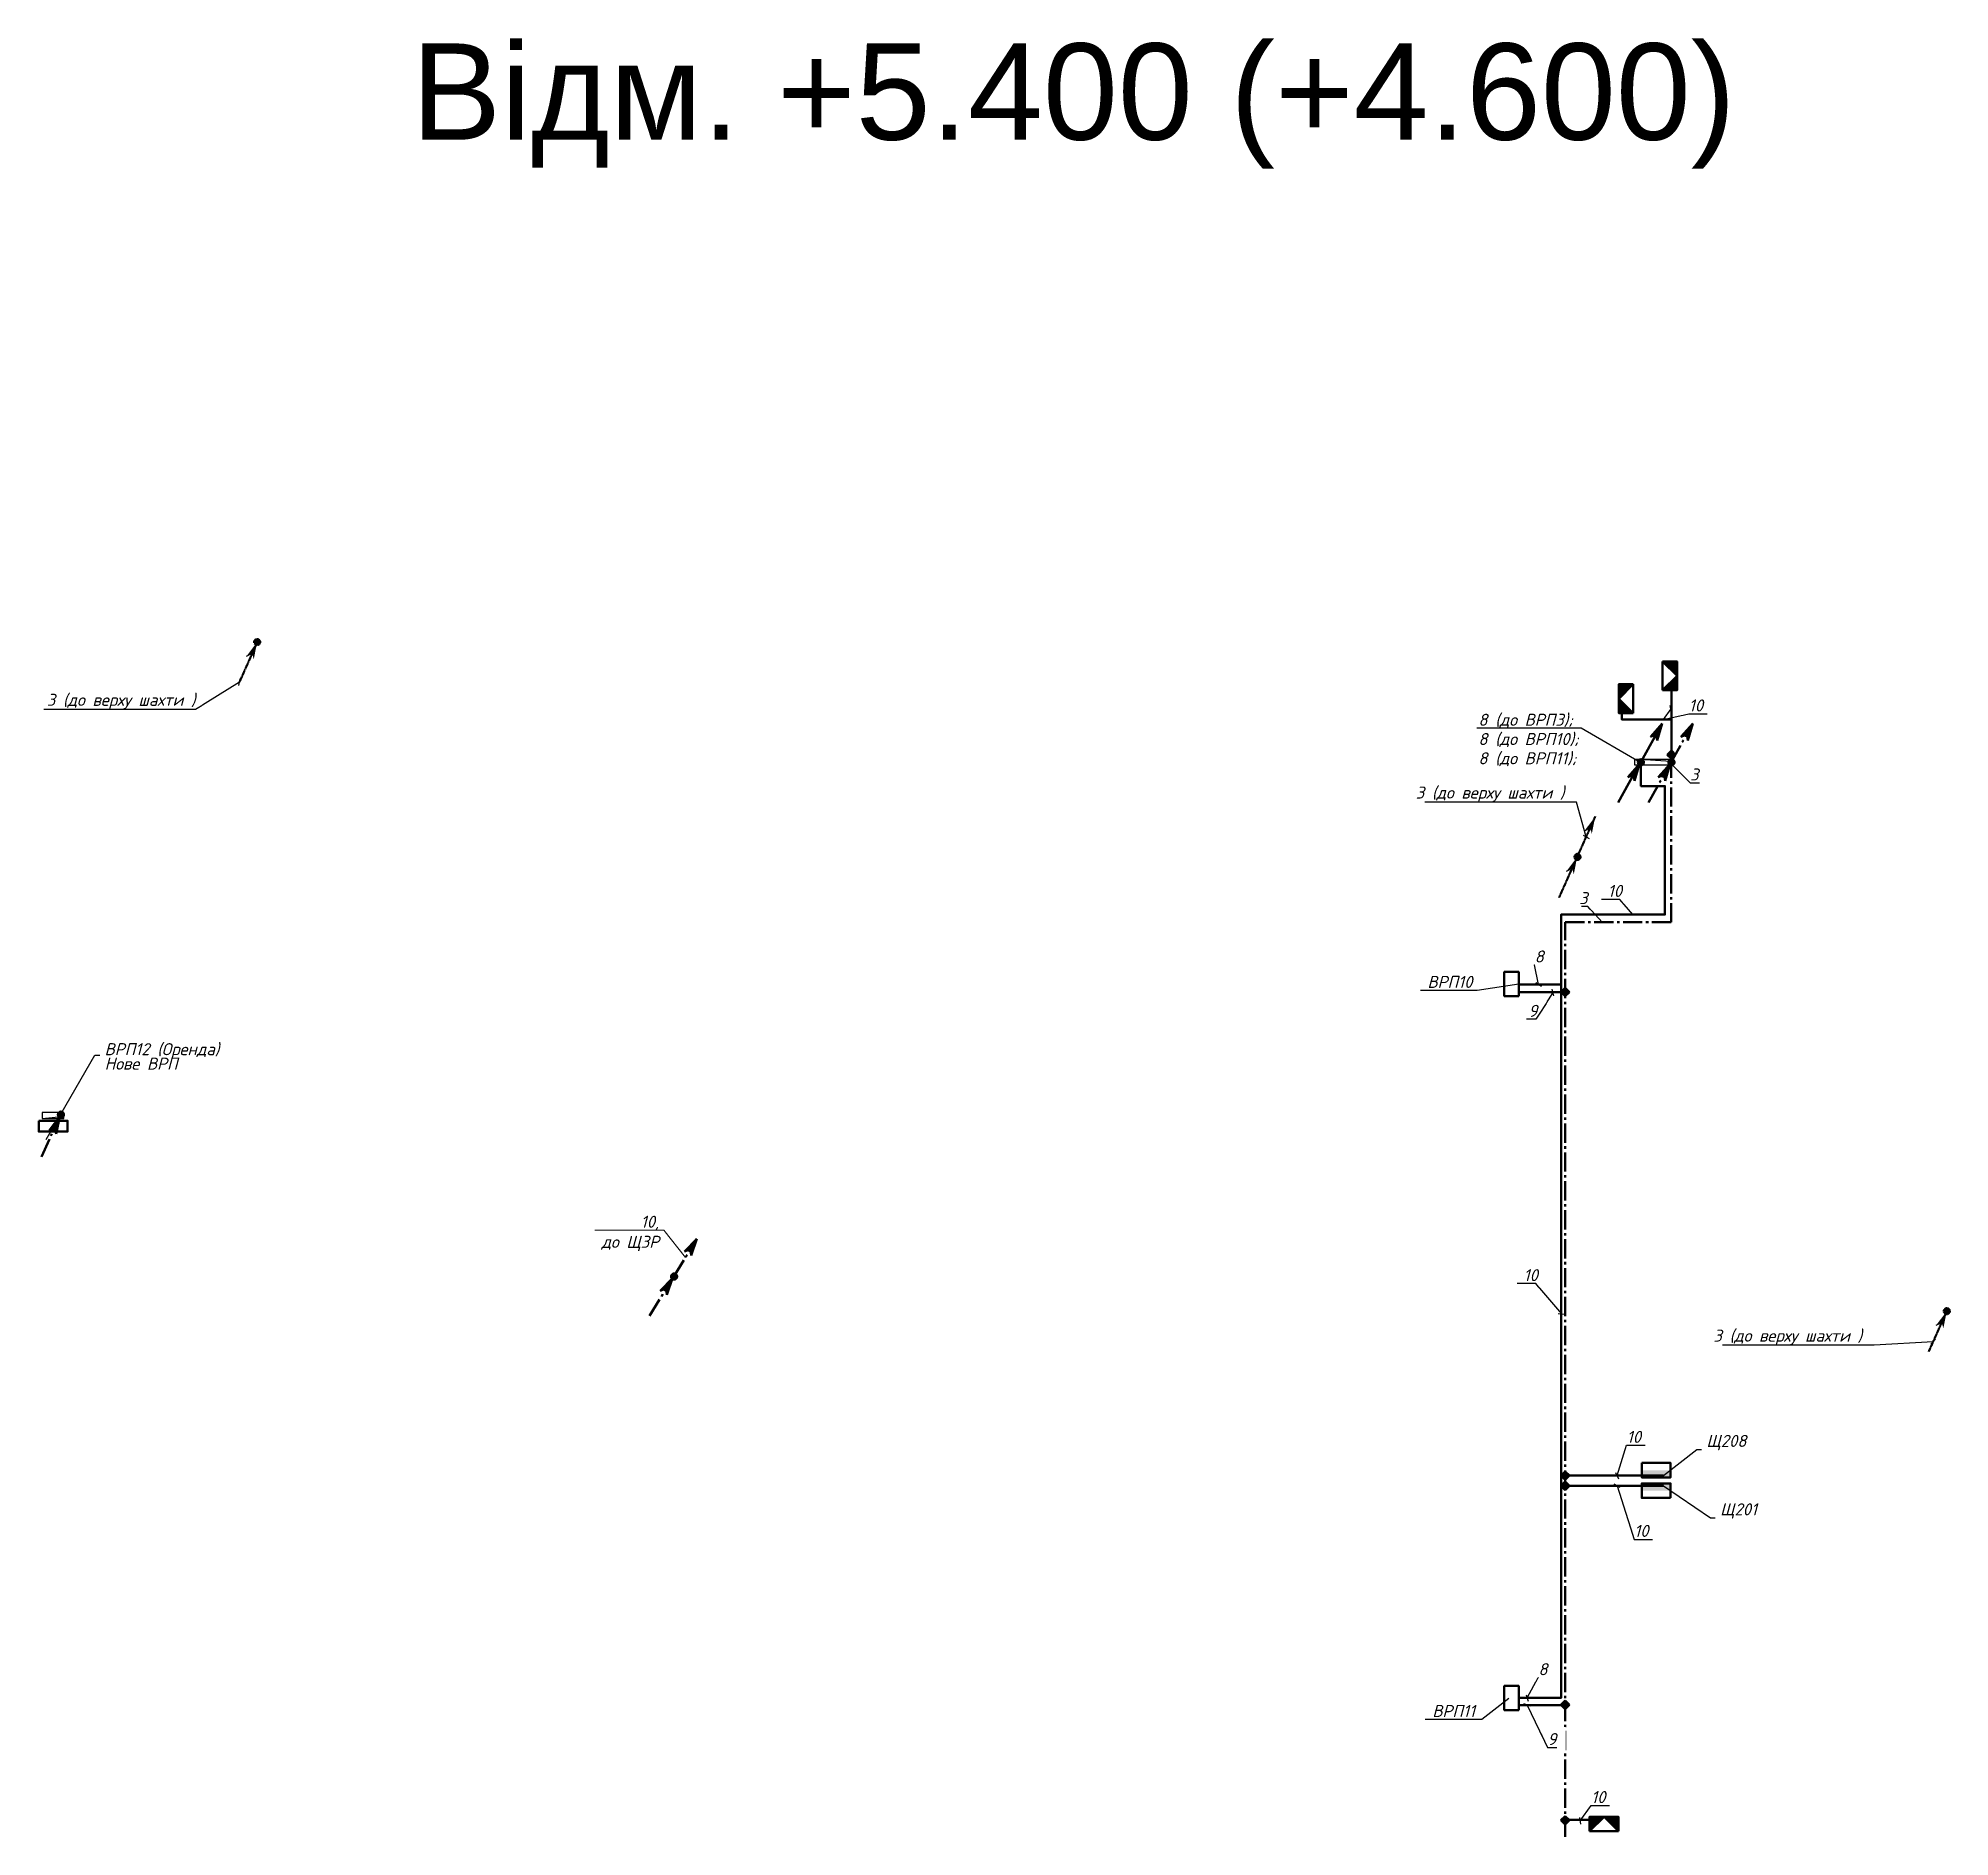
# Model space of a CAD drawing. Header units: millimetres. Extents: x 0 to 878967, y 0 to 534985.
# Drawn here: x 369684 to 448981, y 221474 to 296103 of the extents above; entities that cross this region are included whole.
import ezdxf
from ezdxf import colors
from ezdxf.entities.mleader import LeaderData, LeaderLine
from ezdxf.math import Vec2, Vec3

# ---------------------------------------------------------------- set-up
doc = ezdxf.new("R2010")
doc.units = ezdxf.units.MM
doc.linetypes.add('DASHED', pattern=[9.525, 6.35, -3.175])
doc.linetypes.add('gost6', pattern=[12, 8, -1.5, 1, -1.5])
doc.layers.get('Defpoints').update_dxf_attribs({"color": 140})
for name, color, linetype, lineweight in [('E_Позначення', 7, 'Continuous', 15), ('E_Щити', 5, 'Continuous', 50), ('Заземл.провідник', 96, 'Continuous', 50), ('Заземлення', 7, 'gost6', 50), ('Маркування електро ліній', 7, 'Continuous', 18)]:
    doc.layers.add(name, color=color, linetype=linetype, lineweight=lineweight)
doc.styles.add('GENERATED_STYLE_1', font='arial.ttf')
doc.styles.add('ISO', font='isocpeui.ttf')
doc.styles.get("Standard").update_dxf_attribs({"font": 'arial.ttf'})
doc.styles.add('ГОСТ 2.304', font='isocpeui.ttf')

msp = doc.modelspace()

# ---------------------------------------------------------------- texts
at = {"color": 3, "insert": (412628.1, 293288), "char_height": 4000, "attachment_point": 5, "style": 'GENERATED_STYLE_1'}
msp.add_mtext_dynamic_manual_height_columns('Відм. +5.400 (+4.600)', width=118680.113, gutter_width=1, heights=[0], dxfattribs=at)

# ---------------------------------------------------------------- blocks, each defined once
blk = doc.blocks.new('*U6')
at = {"color": 0}
blk.add_lwpolyline([(-600, 450), (600, 450), (600, 0), (-600, 0)], close=True, dxfattribs=at)
blk = doc.blocks.new('_None')
blk = doc.blocks.new('*U5')
at = {"lineweight": 40}
h = blk.add_hatch(color=0, dxfattribs=at)
h.dxf.hatch_style = 1
h.paths.add_polyline_path([(300, 150), (-300, 150), (-300, 0), (300, 0)])
at = {"color": 0}
blk.add_lwpolyline([(-300, 300), (300, 300), (300, 0), (-300, 0)], close=True, dxfattribs=at)
blk = doc.blocks.new('*U95')
at = {"lineweight": -2}
h = blk.add_hatch(color=0, dxfattribs=at)
h.paths.add_polyline_path([(8.77, 16.13), (3.9, 10.61), (6.34, 11.65)])
h.paths.add_polyline_path([(8.77, 16.13), (6.34, 11.65), (6.79, 9.05)])
h = blk.add_hatch(color=0, dxfattribs=at)
edge = h.paths.add_edge_path()
edge.add_arc((0.07, 0), 1.28, 0, 360)
h = blk.add_hatch(color=0, dxfattribs=at)
h.paths.add_polyline_path([(-0.47, -0.71), (-5.33, -6.22), (-2.9, -5.18)])
h.paths.add_polyline_path([(-0.47, -0.71), (-2.9, -5.18), (-2.45, -7.79)])
at = {"color": 0, "lineweight": -2}
for p, q in [((0, 0), (8.77, 16.13)), ((8.77, 16.13), (3.9, 10.61)), ((8.77, 16.13), (6.79, 9.05)), ((3.9, 10.61), (6.34, 11.65)), ((6.34, 11.65), (6.79, 9.05)), ((-9.24, -16.84), (-0.47, -0.71)), ((-0.47, -0.71), (-5.33, -6.22)), ((-5.33, -6.22), (-2.9, -5.18)), ((-2.9, -5.18), (-2.45, -7.79)), ((-0.47, -0.71), (-2.45, -7.79))]:
    blk.add_line(p, q, dxfattribs=at)
blk.add_circle((0.11, 0), 1.24, dxfattribs=at)
blk = doc.blocks.new('*U96')
at = {"lineweight": -2}
h = blk.add_hatch(color=0, dxfattribs=at)
edge = h.paths.add_edge_path()
edge.add_arc((0.07, 0), 1.28, 0, 360)
h = blk.add_hatch(color=0, dxfattribs=at)
h.paths.add_polyline_path([(-0.47, -0.71), (-5.33, -6.22), (-2.9, -5.18)])
h.paths.add_polyline_path([(-0.47, -0.71), (-2.9, -5.18), (-2.45, -7.79)])
at = {"color": 0, "lineweight": -2}
for p, q in [((-9.24, -16.84), (-0.47, -0.71)), ((-0.47, -0.71), (-5.33, -6.22)), ((-0.47, -0.71), (-5.33, -6.22)), ((-5.33, -6.22), (-2.9, -5.18)), ((-5.33, -6.22), (-2.9, -5.18)), ((-2.9, -5.18), (-2.45, -7.79)), ((-2.9, -5.18), (-2.45, -7.79)), ((-0.47, -0.71), (-2.45, -7.79)), ((-0.47, -0.71), (-2.45, -7.79))]:
    blk.add_line(p, q, dxfattribs=at)
blk.add_circle((0.11, 0), 1.24, dxfattribs=at)
blk = doc.blocks.new('_Oblique')
at = {"color": 0, "linetype": 'ByBlock', "lineweight": -2}
blk.add_line((-0.5, -0.5), (0.5, 0.5), dxfattribs=at)
blk = doc.blocks.new('61420040')
at = {"lineweight": 50}
for p, q in [((0, 0), (6, 0)), ((0, -3), (3, 0)), ((0, -1.92), (1.92, 0)), ((0, -2.59), (2.59, 0)), ((0, -2.68), (2.68, 0)), ((0, -3), (3, 0)), ((0, -3), (0, 0)), ((0, -1.52), (1.52, 0)), ((0, -1.61), (1.61, 0)), ((3, 0), (6, -3)), ((6, -1.54), (4.46, 0)), ((6, -1.49), (4.51, 0)), ((6, -1.45), (4.55, 0)), ((6, -1.36), (4.64, 0)), ((6, -1.31), (4.69, 0)), ((6, -1.27), (4.73, 0)), ((6, -1.22), (4.78, 0)), ((6, -1.18), (4.82, 0)), ((6, -1.13), (4.87, 0)), ((6, -1), (5, 0)), ((6, -0.95), (5.05, 0)), ((6, -0.91), (5.09, 0)), ((6, -0.86), (5.14, 0)), ((6, -0.82), (5.18, 0)), ((6, -0.77), (5.23, 0)), ((6, -0.68), (5.32, 0)), ((6, -0.59), (5.41, 0)), ((6, -0.55), (5.45, 0)), ((6, -0.5), (5.5, 0)), ((6, -0.46), (5.54, 0)), ((6, -0.41), (5.59, 0)), ((6, -0.37), (5.63, 0)), ((6, -0.32), (5.68, 0)), ((6, -0.28), (5.72, 0)), ((6, -0.23), (5.77, 0)), ((6, -0.19), (5.81, 0)), ((6, -0.14), (5.86, 0)), ((6, -0.1), (5.9, 0)), ((6, -0.05), (5.95, 0)), ((6, -0.01), (5.99, 0)), ((6, 0), (6, -3)), ((0, -1.87), (1.87, 0)), ((0, -1.96), (1.96, 0)), ((0, -2.01), (2.01, 0)), ((0, -2.05), (2.05, 0)), ((0, -2.1), (2.1, 0)), ((0, -2.14), (2.14, 0)), ((0, -2.19), (2.19, 0)), ((0, -2.23), (2.23, 0)), ((0, -2.28), (2.28, 0)), ((0, -2.32), (2.32, 0)), ((0, -2.37), (2.37, 0)), ((0, -2.41), (2.41, 0)), ((0, -2.46), (2.46, 0)), ((0, -2.5), (2.5, 0)), ((0, -2.55), (2.55, 0)), ((0, -2.64), (2.64, 0)), ((0, -2.73), (2.73, 0)), ((0, -2.77), (2.77, 0)), ((0, -2.82), (2.82, 0)), ((0, -2.86), (2.86, 0)), ((0, -2.91), (2.91, 0)), ((0, -2.95), (2.95, 0)), ((0, -0.03), (0.03, 0)), ((0, -0.08), (0.08, 0)), ((0, -0.12), (0.12, 0)), ((0, -0.17), (0.17, 0)), ((0, -0.21), (0.21, 0)), ((0, -0.26), (0.26, 0)), ((0, -0.3), (0.3, 0)), ((0, -0.35), (0.35, 0)), ((0, -0.39), (0.39, 0)), ((0, -0.44), (0.44, 0)), ((0, -0.48), (0.48, 0)), ((0, -0.53), (0.53, 0)), ((0, -0.57), (0.57, 0)), ((0, -0.62), (0.62, 0)), ((0, -0.66), (0.66, 0)), ((0, -0.71), (0.71, 0)), ((0, -0.75), (0.75, 0)), ((0, -0.8), (0.8, 0)), ((0, -0.84), (0.84, 0)), ((0, -0.89), (0.89, 0)), ((0, -0.93), (0.93, 0)), ((0, -0.98), (0.98, 0)), ((0, -1.02), (1.02, 0)), ((0, -1.07), (1.07, 0)), ((0, -1.11), (1.11, 0)), ((0, -1.16), (1.16, 0)), ((0, -1.2), (1.2, 0)), ((0, -1.25), (1.25, 0)), ((0, -1.29), (1.29, 0)), ((0, -1.34), (1.34, 0)), ((0, -1.38), (1.38, 0)), ((0, -1.43), (1.43, 0)), ((0, -1.47), (1.47, 0)), ((0, -1.56), (1.56, 0)), ((0, -1.65), (1.65, 0)), ((0, -1.69), (1.69, 0)), ((0, -1.74), (1.74, 0)), ((0, -1.78), (1.78, 0)), ((0, -1.83), (1.83, 0)), ((6, -3), (0, -3)), ((6, -2.97), (3.03, 0)), ((6, -2.93), (3.07, 0)), ((6, -2.88), (3.12, 0)), ((6, -2.84), (3.16, 0)), ((6, -2.79), (3.21, 0)), ((6, -2.75), (3.25, 0)), ((6, -2.7), (3.3, 0)), ((6, -2.66), (3.34, 0)), ((6, -2.61), (3.39, 0)), ((6, -2.57), (3.43, 0)), ((6, -2.52), (3.48, 0)), ((6, -2.48), (3.52, 0)), ((6, -2.43), (3.57, 0)), ((6, -2.39), (3.61, 0)), ((6, -2.34), (3.66, 0)), ((6, -2.3), (3.7, 0)), ((6, -2.25), (3.75, 0)), ((6, -2.21), (3.79, 0)), ((6, -2.16), (3.84, 0)), ((6, -2.12), (3.88, 0)), ((6, -2.07), (3.93, 0)), ((6, -2.03), (3.97, 0)), ((6, -1.98), (4.02, 0)), ((6, -1.94), (4.06, 0)), ((6, -1.89), (4.11, 0)), ((6, -1.85), (4.15, 0)), ((6, -1.8), (4.2, 0)), ((6, -1.76), (4.24, 0)), ((6, -1.71), (4.29, 0)), ((6, -1.67), (4.33, 0)), ((6, -1.63), (4.37, 0)), ((6, -1.58), (4.42, 0)), ((6, -1.4), (4.6, 0)), ((6, -1.09), (4.91, 0)), ((6, -1.04), (4.96, 0)), ((6, -0.73), (5.27, 0)), ((6, -0.64), (5.36, 0))]:
    blk.add_line(p, q, dxfattribs=at)

# ---------------------------------------------------------------- hatches: boundary and pattern name
at = {"layer": 'Заземлення'}
h = msp.add_hatch(color=256, dxfattribs=at)
h.paths.add_polyline_path([(378766.5, 271048.7), (378324.6, 270460.9), (378558.8, 270583.3)])
h.paths.add_polyline_path([(378766.5, 271048.7), (378558.8, 270583.3), (378624.1, 270327.2)])
h = msp.add_hatch(color=256, dxfattribs=at)
edge = h.paths.add_edge_path()
edge.add_arc((378762.7, 271048.4), 127.6, 4.482107, 364.482107)
h = msp.add_hatch(color=256, dxfattribs=at)
h.paths.add_polyline_path([(434273.2, 263806.6), (433831.3, 263218.8), (434065.5, 263341.2)])
h.paths.add_polyline_path([(434273.2, 263806.6), (434065.5, 263341.2), (434130.8, 263085.1)])
h = msp.add_hatch(color=256, dxfattribs=at)
edge = h.paths.add_edge_path()
edge.add_arc((433532.3, 262130.5), 127.6, 4.482107, 364.482107)
h = msp.add_hatch(color=256, dxfattribs=at)
edge = h.paths.add_edge_path()
edge.add_arc((448853, 243284), 127.6, 4.482107, 364.482107)
at = {"layer": 'Заземлення', "ltscale": 100}
h = msp.add_hatch(color=256, dxfattribs=at)
h.dxf.hatch_style = 1
h.paths.add_polyline_path([(433203.9, 236458.5), (433027.1, 236635.3), (432850.3, 236458.5), (433027.1, 236281.8)])
h = msp.add_hatch(color=256, dxfattribs=at)
h.dxf.hatch_style = 1
h.paths.add_polyline_path([(433203.9, 236037.5), (433027.1, 236214.2), (432850.3, 236037.5), (433027.1, 235860.7)])
h = msp.add_hatch(color=256, dxfattribs=at)
h.dxf.hatch_style = 1
h.paths.add_polyline_path([(433203.9, 222156.4), (433027.1, 222333.2), (432850.3, 222156.4), (433027.1, 221979.6)])

# ---------------------------------------------------------------- linework, layer by layer
at = {"layer": 'Defpoints'}
for points in [[(437520.3, 265933.5), (435920.3, 265933.5), (435920.3, 266183.5), (437520.3, 266183.5), (437520.3, 265933.5), (437421.5, 266087.3), (435920.3, 266183.5)], [(369852.6, 251282.5), (370752.6, 251282.5), (370752.6, 251532.5), (369852.6, 251532.5), (369852.6, 251282.5), (370659.6, 251360.8), (370752.6, 251532.5)]]:
    msp.add_lwpolyline(points, dxfattribs=at)
at = {"layer": 'Заземл.провідник', "lineweight": -2}
for p, q in [((378324.6, 270460.9), (378558.8, 270583.3)), ((433831.3, 263218.8), (434065.5, 263341.2))]:
    msp.add_line(p, q, dxfattribs=at)
at = {"layer": 'Заземл.провідник', "color": 50, "ltscale": 50}
for points in [[(437431.4, 266072), (437431.4, 269199.9)], [(435372, 268127.9), (435372, 267838.2), (437431.4, 267838.2)], [(433027.1, 222170.5), (434366.6, 222170.5)]]:
    msp.add_lwpolyline(points, dxfattribs=at)
at = {"layer": 'Заземлення'}
msp.add_line((433524.9, 262130), (434273.2, 263806.6), dxfattribs=at)
at = {"layer": 'Заземлення', "ltscale": 100}
for points in [[(432850.3, 236458.5), (433027.1, 236635.3), (433203.9, 236458.5), (433027.1, 236281.8)], [(432850.3, 236037.5), (433027.1, 236214.2), (433203.9, 236037.5), (433027.1, 235860.7)], [(432850.3, 222156.4), (433027.1, 222333.2), (433203.9, 222156.4), (433027.1, 221979.6)]]:
    msp.add_lwpolyline(points, close=True, dxfattribs=at)
at = {"layer": 'Заземлення'}
for centre in [(378766.5, 271048.7), (433536.1, 262130.8), (448856.8, 243284.3)]:
    msp.add_circle(centre, 123.8, dxfattribs=at)

# ---------------------------------------------------------------- block references
at = {"yscale": 200, "zscale": 200}
for p, xscale, rotation in [((437669.4, 269045.8), -200, 270), ((435251, 268097.5), 200, 90.00000000000001)]:
    msp.add_blockref('61420040', p, dxfattribs=dict(at, xscale=xscale, rotation=rotation))
at = {"xscale": -200, "yscale": 200, "zscale": 200}
msp.add_blockref('61420040', (435238.3, 222303.5), dxfattribs=at)
at = {"layer": 'E_Щити'}
msp.add_blockref('*U6', (370302.6, 250733.5), dxfattribs=at)
at = {"layer": 'E_Щити', "xscale": 2, "yscale": 2, "zscale": 2, "rotation": 180}
msp.add_blockref('*U5', (436801.4, 236133.5), dxfattribs=at)
at = {"layer": 'Заземл.провідник', "linetype": 'DASHED', "ltscale": 30, "xscale": 100, "yscale": 100, "zscale": 100, "rotation": 359.4821066003499}
msp.add_blockref('*U95', (436159.7, 266058.8), dxfattribs=at)
at = {"layer": 'Заземлення', "ltscale": 100}
for p, xscale, yscale, zscale, rotation in [((437424, 266058.8), 100, 100, 100, 359.4821066003499), ((396050.2, 244721.5), 100.0000000000001, 100.0000000000001, 100.0000000000001, 357.0874877686715)]:
    msp.add_blockref('*U95', p, dxfattribs=dict(at, xscale=xscale, yscale=yscale, zscale=zscale, rotation=rotation))

msp.set_redraw_order([(e.dxf.handle, doc.entitydb.next_handle()) for e in msp.query("TEXT MTEXT ATTDEF DIMENSION ARC_DIMENSION")])  # texts and dimensions are drawn at this point

# ---------------------------------------------------------------- leaders
at = {"layer": 'E_Позначення', "color": 7, "lineweight": 9}
ml = msp.add_multileader_mtext('Standard', dxfattribs=at)
ml.set_content('ВРП10', color=7, style='ISO')
ml.set_leader_properties()
ml.set_arrow_properties(name='NONE')
ml.build(insert=Vec2(0, 0))
ml.multileader.update_dxf_attribs({"has_text_frame": 1, "text_left_attachment_type": 7, "text_right_attachment_type": 8, "dogleg_length": 100, "arrow_head_size": 200})
ctx = ml.context
ctx.base_point, ctx.char_height, ctx.arrow_head_size, ctx.landing_gap_size, ctx.plane_origin = Vec3(427164.5, 256695.3), 500, 200, 100, Vec3(378461.9, 260340.1)
ctx.left_attachment, ctx.right_attachment, ctx.text_align_type = 7, 8, 2
notes = []
notes.append((ctx, [(0, (1, 1, 0), (429378.9, 256595.3), (-1, 0), 100, [(0, [(431102.5, 256857.6)], 0, [])])]))
ctx.mtext.insert, ctx.mtext.alignment, ctx.mtext.line_spacing_factor, ctx.mtext.flow_direction = Vec3(429178.9, 257195.3), 3, 0.72, 5
ctx.mtext.has_bg_fill, ctx.mtext.bg_color, ctx.mtext.bg_scale_factor, ctx.mtext.bg_transparency, ctx.mtext.use_window_bg_color = 1, -1027028792, 1.5, 0, 1
ml = msp.add_multileader_mtext('Standard', dxfattribs=at)
ml.set_content('ВРП11', color=7, style='ISO')
ml.set_leader_properties()
ml.set_arrow_properties(name='NONE')
ml.build(insert=Vec2(0, 0))
ml.multileader.update_dxf_attribs({"has_text_frame": 1, "text_left_attachment_type": 7, "text_right_attachment_type": 8, "dogleg_length": 100, "arrow_head_size": 200})
ctx = ml.context
ctx.base_point, ctx.char_height, ctx.arrow_head_size, ctx.landing_gap_size, ctx.plane_origin = Vec3(427416.5, 226443.1), 500, 200, 100, Vec3(313960.6, 224323.3)
ctx.left_attachment, ctx.right_attachment = 7, 8
notes.append((ctx, [(0, (1, 1, 0), (429567.7, 226343.1), (-1, 0), 100, [(0, [(430686.4, 227207.2)], 0, [])])]))
ctx.mtext.insert, ctx.mtext.line_spacing_factor, ctx.mtext.flow_direction = Vec3(427516.5, 226943.1), 0.72, 5
ctx.mtext.has_bg_fill, ctx.mtext.bg_color, ctx.mtext.bg_scale_factor, ctx.mtext.bg_transparency, ctx.mtext.use_window_bg_color = 1, -1027028792, 1.5, 0, 1
at = {"layer": 'Маркування електро ліній'}
ml = msp.add_multileader_mtext('Standard', dxfattribs=at)
ml.set_content('{\\fISOCPEUR|b0|i1|c0|p34;3\\fISOCPEUR|b0|i1|c204|p34; (до верху шахти )}', color=256)
ml.set_leader_properties()
ml.set_arrow_properties(name='OBLIQUE')
ml.build(insert=Vec2(0, 0))
ml.multileader.update_dxf_attribs({"text_left_attachment_type": 6, "text_right_attachment_type": 6, "dogleg_length": 0.36, "arrow_head_size": 200})
ctx = ml.context
ctx.base_point, ctx.char_height, ctx.arrow_head_size, ctx.landing_gap_size, ctx.plane_origin = Vec3(369544.5, 268250.1), 500, 200, 4, Vec3(396840.6, 247371.5)
ctx.left_attachment, ctx.right_attachment, ctx.text_align_type = 6, 6, 2
notes.append((ctx, [(1, (1, 1, 0), (376213.9, 268250.1), (-1, 0), 0.72, [(1, [(378032.1, 269387.2)], 0, [])])]))
ctx.mtext.insert, ctx.mtext.alignment, ctx.mtext.line_spacing_factor, ctx.mtext.flow_direction = Vec3(376209.1, 268900.1), 3, 0.96, 5
ctx.mtext.has_bg_fill, ctx.mtext.bg_color, ctx.mtext.bg_scale_factor, ctx.mtext.bg_transparency, ctx.mtext.use_window_bg_color = 1, -1023410167, 1.5, 0, 1
ml = msp.add_multileader_mtext('Standard', dxfattribs=at)
ml.set_content('{\\fISOCPEUR|b0|i1|c0|p34;10}', color=256)
ml.set_leader_properties()
ml.set_arrow_properties(name='OBLIQUE')
ml.build(insert=Vec2(0, 0))
ml.multileader.update_dxf_attribs({"text_left_attachment_type": 6, "text_right_attachment_type": 6, "dogleg_length": 0.72, "arrow_head_size": 200})
ctx = ml.context
ctx.base_point, ctx.char_height, ctx.arrow_head_size, ctx.landing_gap_size, ctx.plane_origin = Vec3(434787.3, 260371.3), 500, 200, 4, Vec3(467436.4, 247126.8)
ctx.left_attachment, ctx.right_attachment = 6, 6
notes.append((ctx, [(1, (1, 1, 0), (435299.4, 260371.3), (-1, 0), 0.72, [(0, [(435831.6, 259741.7)], 0, [])])]))
ctx.mtext.insert, ctx.mtext.line_spacing_factor, ctx.mtext.flow_direction = Vec3(434791.3, 260971.3), 0.96, 5
ctx.mtext.has_bg_fill, ctx.mtext.bg_color, ctx.mtext.bg_scale_factor, ctx.mtext.bg_transparency, ctx.mtext.use_window_bg_color = 1, -1023410167, 1.5, 0, 1
ml = msp.add_multileader_mtext('Standard', dxfattribs=at)
ml.set_content('{\\fISOCPEUR|b0|i1|c0|p34;10}', color=256)
ml.set_leader_properties()
ml.set_arrow_properties(name='OBLIQUE')
ml.build(insert=Vec2(0, 0))
ml.multileader.update_dxf_attribs({"text_left_attachment_type": 6, "text_right_attachment_type": 6, "dogleg_length": 0.36, "arrow_head_size": 200})
ctx = ml.context
ctx.base_point, ctx.char_height, ctx.arrow_head_size, ctx.landing_gap_size, ctx.plane_origin = Vec3(431298.5, 244427.7), 500, 200, 4, Vec3(496092.5, 217938.8)
ctx.left_attachment, ctx.right_attachment = 6, 6
notes.append((ctx, [(1, (1, 1, 0), (431810.6, 244427.7), (-1, 0), 0.72, [(0, [(432883, 243168.5)], 0, [])])]))
ctx.mtext.insert, ctx.mtext.line_spacing_factor, ctx.mtext.flow_direction = Vec3(431302.5, 245027.7), 0.96, 5
ctx.mtext.has_bg_fill, ctx.mtext.bg_color, ctx.mtext.bg_scale_factor, ctx.mtext.bg_transparency, ctx.mtext.use_window_bg_color = 1, -1023410167, 1.5, 0, 1
for ctx, leaders in notes:
    for number, flags, end, landing, length, lines in leaders:
        leader = LeaderData()
        leader.index, (leader.has_last_leader_line, leader.has_dogleg_vector, leader.attachment_direction) = number, flags
        leader.last_leader_point, leader.dogleg_vector, leader.dogleg_length = Vec3(end), Vec3(landing), length
        for number, points, colour, breaks in lines:
            line = LeaderLine()
            line.index, line.vertices, line.color, line.breaks = number, Vec3.list(points), colors.encode_raw_color(colour), breaks
            leader.lines.append(line)
        ctx.leaders.append(leader)

# ---------------------------------------------------------------- next in the draw order: linework, layer by layer
at = {"layer": 'E_Щити'}
for points in [[(431102.5, 256357.6), (430502.5, 256357.6), (430502.5, 257357.6), (431102.5, 257357.6)], [(431102.5, 226733.5), (430502.5, 226733.5), (430502.5, 227733.5), (431102.5, 227733.5)]]:
    msp.add_lwpolyline(points, close=True, dxfattribs=at)
at = {"layer": 'Заземл.провідник', "color": 50, "ltscale": 50}
msp.add_lwpolyline([(432853.7, 256843.8), (431102.5, 256843.8)], dxfattribs=at)
at = {"layer": 'Заземл.провідник', "linetype": 'DASHED', "ltscale": 50}
msp.add_lwpolyline([(432853.7, 256843.8), (431102.5, 256843.8)], dxfattribs=at)
at = {"layer": 'Заземлення'}
msp.add_line((378032.1, 269387.2), (378780.4, 271063.8), dxfattribs=at)

# ---------------------------------------------------------------- next in the draw order: leaders
at = {"layer": 'E_Позначення', "color": 7, "lineweight": 9}
ml = msp.add_multileader_mtext('Standard', dxfattribs=at)
ml.set_content('ВРП12 (Оренда)\\PНове ВРП', color=7, style='ISO')
ml.set_leader_properties()
ml.set_arrow_properties(name='NONE')
ml.build(insert=Vec2(0, 0))
ml.multileader.update_dxf_attribs({"has_text_frame": 1, "text_left_attachment_type": 7, "text_right_attachment_type": 8, "dogleg_length": 100, "arrow_head_size": 400})
ctx = ml.context
ctx.base_point, ctx.char_height, ctx.arrow_head_size, ctx.landing_gap_size, ctx.plane_origin = Vec3(372237.9, 253903.6), 500, 400, 200, Vec3(282348.5, 242143.8)
ctx.left_attachment, ctx.right_attachment = 7, 8
notes = []
notes.append((ctx, [(1, (1, 1, 0), (372037.9, 253903.6), (1, 0), 200, [(0, [(370017.2, 250406.5)], 0, [])])]))
ctx.mtext.insert, ctx.mtext.width, ctx.mtext.line_spacing_factor, ctx.mtext.flow_direction = Vec3(372437.9, 254403.9), 6922.258, 0.72, 5
ctx.mtext.has_bg_fill, ctx.mtext.bg_color, ctx.mtext.bg_scale_factor, ctx.mtext.bg_transparency, ctx.mtext.use_window_bg_color = 1, -1027028792, 1.5, 0, 1
at = {"layer": 'E_Позначення'}
ml = msp.add_multileader_mtext('Standard', dxfattribs=at)
ml.set_content('10,\\Pдо ЩЗР ', color=256, style='ГОСТ 2.304')
ml.set_leader_properties(color=256, linetype='ByLayer', lineweight=-1)
ml.set_arrow_properties(name='NONE')
ml.build(insert=Vec2(0, 0))
ml.multileader.update_dxf_attribs({"has_dogleg": 0, "text_left_attachment_type": 6, "text_right_attachment_type": 6, "dogleg_length": 0, "arrow_head_size": 2})
ctx = ml.context
ctx.base_point, ctx.char_height, ctx.arrow_head_size, ctx.landing_gap_size, ctx.plane_origin = Vec3(392870.6, 246644.2), 500, 2, 200, Vec3(434381.5, 241748.8)
ctx.left_attachment, ctx.right_attachment, ctx.text_align_type = 6, 6, 2
notes.append((ctx, [(1, (1, 1, 0), (395641.5, 246644.2), (-1, 0), 0, [(0, [(396529.1, 245504.6)], 0, [])])]))
ctx.mtext.insert, ctx.mtext.alignment, ctx.mtext.flow_direction = Vec3(395441.5, 247244.2), 3, 5
ctx.mtext.has_bg_fill, ctx.mtext.bg_color, ctx.mtext.bg_scale_factor, ctx.mtext.bg_transparency, ctx.mtext.use_window_bg_color = 1, -1027028792, 1.5, 0, 1
at = {"layer": 'E_Позначення', "color": 7, "lineweight": 9}
ml = msp.add_multileader_mtext('Standard', dxfattribs=at)
ml.set_content('Щ201', color=7, style='ISO')
ml.set_leader_properties()
ml.set_arrow_properties(name='NONE')
ml.build(insert=Vec2(0, 0))
ml.multileader.update_dxf_attribs({"has_text_frame": 1, "text_left_attachment_type": 7, "text_right_attachment_type": 8, "dogleg_length": 100, "arrow_head_size": 400})
ctx = ml.context
ctx.base_point, ctx.char_height, ctx.arrow_head_size, ctx.landing_gap_size, ctx.plane_origin = Vec3(439253.7, 234710.9), 500, 400, 200, Vec3(328222.4, 235227)
ctx.left_attachment, ctx.right_attachment = 7, 8
notes.append((ctx, [(1, (1, 1, 0), (439053.7, 234710.9), (1, 0), 200, [(0, [(437102.6, 236033.5)], 0, [])])]))
ctx.mtext.insert, ctx.mtext.line_spacing_factor, ctx.mtext.flow_direction = Vec3(439453.7, 235310.9), 0.72, 5
ctx.mtext.has_bg_fill, ctx.mtext.bg_color, ctx.mtext.bg_scale_factor, ctx.mtext.bg_transparency, ctx.mtext.use_window_bg_color = 1, -1027028792, 1.5, 0, 1
at = {"layer": 'Маркування електро ліній'}
ml = msp.add_multileader_mtext('Standard', dxfattribs=at)
ml.set_content('{\\fISOCPEUR|b0|i1|c204|p34;10}', color=256)
ml.set_leader_properties()
ml.set_arrow_properties(name='OBLIQUE')
ml.build(insert=Vec2(0, 0))
ml.multileader.update_dxf_attribs({"text_left_attachment_type": 6, "text_right_attachment_type": 6, "dogleg_length": 0.72, "arrow_head_size": 200})
ctx = ml.context
ctx.base_point, ctx.char_height, ctx.arrow_head_size, ctx.landing_gap_size, ctx.plane_origin = Vec3(438150.6, 268068.1), 500, 200, 4, Vec3(470426.1, 255106.2)
ctx.left_attachment, ctx.right_attachment = 6, 6
notes.append((ctx, [(0, (1, 1, 0), (438149.8, 268068.1), (1, 0), 0.72, [(1, [(437407.8, 268281.9), (437087.9, 267838.2)], 0, [])])]))
ctx.mtext.insert, ctx.mtext.defined_height, ctx.mtext.line_spacing_factor, ctx.mtext.flow_direction = Vec3(438154.6, 268668.1), 2.842170943040401e-14, 0.96, 5
ctx.mtext.has_bg_fill, ctx.mtext.bg_color, ctx.mtext.bg_scale_factor, ctx.mtext.bg_transparency, ctx.mtext.use_window_bg_color = 1, -1023410167, 1.5, 0, 1
ml = msp.add_multileader_mtext('Standard', dxfattribs=at)
ml.set_content('{\\fISOCPEUR|b0|i1|c0|p34;3\\fISOCPEUR|b0|i1|c204|p34; (до верху шахти )}', color=256)
ml.set_leader_properties()
ml.set_arrow_properties(name='OBLIQUE')
ml.build(insert=Vec2(0, 0))
ml.multileader.update_dxf_attribs({"text_left_attachment_type": 6, "text_right_attachment_type": 6, "dogleg_length": 0.72, "arrow_head_size": 200})
ctx = ml.context
ctx.base_point, ctx.char_height, ctx.arrow_head_size, ctx.landing_gap_size, ctx.plane_origin = Vec3(426823.7, 264401.4), 500, 200, 4, Vec3(442566.2, 250284.6)
ctx.left_attachment, ctx.right_attachment = 6, 6
notes.append((ctx, [(1, (1, 1, 0), (433493, 264401.4), (-1, 0), 0.72, [(1, [(433899.1, 262968.3)], 0, [])])]))
ctx.mtext.insert, ctx.mtext.line_spacing_factor, ctx.mtext.flow_direction = Vec3(426827.7, 265051.4), 0.96, 5
ctx.mtext.has_bg_fill, ctx.mtext.bg_color, ctx.mtext.bg_scale_factor, ctx.mtext.bg_transparency, ctx.mtext.use_window_bg_color = 1, -1023410167, 1.5, 0, 1
for ctx, leaders in notes:
    for number, flags, end, landing, length, lines in leaders:
        leader = LeaderData()
        leader.index, (leader.has_last_leader_line, leader.has_dogleg_vector, leader.attachment_direction) = number, flags
        leader.last_leader_point, leader.dogleg_vector, leader.dogleg_length = Vec3(end), Vec3(landing), length
        for number, points, colour, breaks in lines:
            line = LeaderLine()
            line.index, line.vertices, line.color, line.breaks = number, Vec3.list(points), colors.encode_raw_color(colour), breaks
            leader.lines.append(line)
        ctx.leaders.append(leader)

# ---------------------------------------------------------------- next in the draw order: hatches: boundary and pattern name
at = {"layer": 'Заземлення'}
h = msp.add_hatch(color=256, dxfattribs=at)
h.paths.add_polyline_path([(433524.9, 262130), (433083, 261542.2), (433317.2, 261664.6)])
h.paths.add_polyline_path([(433524.9, 262130), (433317.2, 261664.6), (433382.5, 261408.5)])

# ---------------------------------------------------------------- next in the draw order: linework, layer by layer
at = {"layer": 'Заземл.провідник', "lineweight": -2}
msp.add_line((433083, 261542.2), (433317.2, 261664.6), dxfattribs=at)
at = {"layer": 'Заземл.провідник', "linetype": 'DASHED', "ltscale": 50}
msp.add_lwpolyline([(435372, 268127.9), (435372, 267838.2), (437431.4, 267838.2)], dxfattribs=at)
at = {"layer": 'Заземлення'}
msp.add_line((432776.6, 260453.4), (433524.9, 262130), dxfattribs=at)

# ---------------------------------------------------------------- next in the draw order: block references
at = {"layer": 'E_Щити', "xscale": 2, "yscale": 2, "zscale": 2}
msp.add_blockref('*U5', (436801.4, 236383.5), dxfattribs=at)
at = {"layer": 'Заземлення', "ltscale": 100, "xscale": 100, "yscale": 100, "zscale": 100, "rotation": 4.482106600348586}
msp.add_blockref('*U96', (370615.2, 251437.5), dxfattribs=at)

# ---------------------------------------------------------------- next in the draw order: leaders
at = {"layer": 'E_Позначення', "color": 7, "lineweight": 9}
ml = msp.add_multileader_mtext('Standard', dxfattribs=at)
ml.set_content('Щ208', color=7, style='ISO')
ml.set_leader_properties()
ml.set_arrow_properties(name='NONE')
ml.build(insert=Vec2(0, 0))
ml.multileader.update_dxf_attribs({"has_text_frame": 1, "text_left_attachment_type": 7, "text_right_attachment_type": 8, "dogleg_length": 100, "arrow_head_size": 400})
ctx = ml.context
ctx.base_point, ctx.char_height, ctx.arrow_head_size, ctx.landing_gap_size, ctx.plane_origin = Vec3(438685.5, 237548.9), 500, 400, 200, Vec3(328222.4, 235652)
ctx.left_attachment, ctx.right_attachment = 7, 8
notes = []
notes.append((ctx, [(1, (1, 1, 0), (438485.5, 237548.9), (1, 0), 200, [(0, [(437102.6, 236458.5)], 0, [])])]))
ctx.mtext.insert, ctx.mtext.line_spacing_factor, ctx.mtext.flow_direction = Vec3(438885.5, 238148.9), 0.72, 5
ctx.mtext.has_bg_fill, ctx.mtext.bg_color, ctx.mtext.bg_scale_factor, ctx.mtext.bg_transparency, ctx.mtext.use_window_bg_color = 1, -1027028792, 1.5, 0, 1
for ctx, leaders in notes:
    for number, flags, end, landing, length, lines in leaders:
        leader = LeaderData()
        leader.index, (leader.has_last_leader_line, leader.has_dogleg_vector, leader.attachment_direction) = number, flags
        leader.last_leader_point, leader.dogleg_vector, leader.dogleg_length = Vec3(end), Vec3(landing), length
        for number, points, colour, breaks in lines:
            line = LeaderLine()
            line.index, line.vertices, line.color, line.breaks = number, Vec3.list(points), colors.encode_raw_color(colour), breaks
            leader.lines.append(line)
        ctx.leaders.append(leader)

# ---------------------------------------------------------------- next in the draw order: linework, layer by layer
at = {"layer": 'Заземл.провідник', "color": 50, "ltscale": 50}
msp.add_lwpolyline([(437102.6, 236458.5), (433027.1, 236458.5)], dxfattribs=at)
at = {"layer": 'Заземл.провідник', "linetype": 'DASHED', "ltscale": 50}
msp.add_lwpolyline([(437102.6, 236458.5), (433027.1, 236458.5)], dxfattribs=at)

# ---------------------------------------------------------------- next in the draw order: leaders
at = {"layer": 'Маркування електро ліній'}
ml = msp.add_multileader_mtext('Standard', dxfattribs=at)
ml.set_content('{\\fISOCPEUR|b0|i1|c0|p34;3\\fISOCPEUR|b0|i1|c204|p34; (до верху шахти )}', color=256)
ml.set_leader_properties()
ml.set_arrow_properties(name='OBLIQUE')
ml.build(insert=Vec2(0, 0))
ml.multileader.update_dxf_attribs({"text_left_attachment_type": 6, "text_right_attachment_type": 6, "dogleg_length": 0.72, "arrow_head_size": 200})
ctx = ml.context
ctx.base_point, ctx.char_height, ctx.arrow_head_size, ctx.landing_gap_size, ctx.plane_origin = Vec3(439171.5, 241867.3), 500, 200, 4, Vec3(456067.2, 231864.5)
ctx.left_attachment, ctx.right_attachment = 6, 6
notes = []
notes.append((ctx, [(1, (1, 1, 0), (445840.8, 241867.3), (-1, 0), 0.72, [(1, [(448289.6, 242013.5)], 0, [])])]))
ctx.mtext.insert, ctx.mtext.line_spacing_factor, ctx.mtext.flow_direction = Vec3(439175.5, 242517.3), 0.96, 5
ctx.mtext.has_bg_fill, ctx.mtext.bg_color, ctx.mtext.bg_scale_factor, ctx.mtext.bg_transparency, ctx.mtext.use_window_bg_color = 1, -1023410167, 1.5, 0, 1
for ctx, leaders in notes:
    for number, flags, end, landing, length, lines in leaders:
        leader = LeaderData()
        leader.index, (leader.has_last_leader_line, leader.has_dogleg_vector, leader.attachment_direction) = number, flags
        leader.last_leader_point, leader.dogleg_vector, leader.dogleg_length = Vec3(end), Vec3(landing), length
        for number, points, colour, breaks in lines:
            line = LeaderLine()
            line.index, line.vertices, line.color, line.breaks = number, Vec3.list(points), colors.encode_raw_color(colour), breaks
            leader.lines.append(line)
        ctx.leaders.append(leader)

# ---------------------------------------------------------------- next in the draw order: hatches: boundary and pattern name
at = {"layer": 'Заземлення'}
h = msp.add_hatch(color=256, dxfattribs=at)
h.paths.add_polyline_path([(448856.8, 243284.3), (448414.9, 242696.5), (448649.1, 242818.9)])
h.paths.add_polyline_path([(448856.8, 243284.3), (448649.1, 242818.9), (448714.4, 242562.8)])

# ---------------------------------------------------------------- next in the draw order: linework, layer by layer
at = {"layer": 'Заземл.провідник', "lineweight": -2}
msp.add_line((448414.9, 242696.5), (448649.1, 242818.9), dxfattribs=at)
at = {"layer": 'Заземлення'}
msp.add_line((448108.5, 241607.7), (448856.8, 243284.3), dxfattribs=at)

# ---------------------------------------------------------------- next in the draw order: leaders
at = {"layer": 'Маркування електро ліній'}
ml = msp.add_multileader_mtext('Standard', dxfattribs=at)
ml.set_content('{\\fISOCPEUR|b0|i1|c0|p34;10}', color=256)
ml.set_leader_properties()
ml.set_arrow_properties(name='OBLIQUE')
ml.build(insert=Vec2(0, 0))
ml.multileader.update_dxf_attribs({"text_left_attachment_type": 6, "text_right_attachment_type": 6, "dogleg_length": 0.36, "arrow_head_size": 200})
ctx = ml.context
ctx.base_point, ctx.char_height, ctx.arrow_head_size, ctx.landing_gap_size, ctx.plane_origin = Vec3(435576.4, 237717.8), 500, 200, 4, Vec3(498387.1, 211228.9)
ctx.left_attachment, ctx.right_attachment = 6, 6
notes = []
notes.append((ctx, [(0, (1, 1, 0), (435575.7, 237717.8), (1, 0), 0.72, [(0, [(435177.6, 236458.5)], 0, [])])]))
ctx.mtext.insert, ctx.mtext.line_spacing_factor, ctx.mtext.flow_direction = Vec3(435580.4, 238317.8), 0.96, 5
ctx.mtext.has_bg_fill, ctx.mtext.bg_color, ctx.mtext.bg_scale_factor, ctx.mtext.bg_transparency, ctx.mtext.use_window_bg_color = 1, -1023410167, 1.5, 0, 1
for ctx, leaders in notes:
    for number, flags, end, landing, length, lines in leaders:
        leader = LeaderData()
        leader.index, (leader.has_last_leader_line, leader.has_dogleg_vector, leader.attachment_direction) = number, flags
        leader.last_leader_point, leader.dogleg_vector, leader.dogleg_length = Vec3(end), Vec3(landing), length
        for number, points, colour, breaks in lines:
            line = LeaderLine()
            line.index, line.vertices, line.color, line.breaks = number, Vec3.list(points), colors.encode_raw_color(colour), breaks
            leader.lines.append(line)
        ctx.leaders.append(leader)

# ---------------------------------------------------------------- next in the draw order: leaders
ml = msp.add_multileader_mtext('Standard', dxfattribs=at)
ml.set_content('{\\fISOCPEUR|b0|i1|c0|p34;10}', color=256)
ml.set_leader_properties()
ml.set_arrow_properties(name='OBLIQUE')
ml.build(insert=Vec2(0, 0))
ml.multileader.update_dxf_attribs({"text_left_attachment_type": 6, "text_right_attachment_type": 6, "dogleg_length": 0.36, "arrow_head_size": 200})
ctx = ml.context
ctx.base_point, ctx.char_height, ctx.arrow_head_size, ctx.landing_gap_size, ctx.plane_origin = Vec3(435885.8, 233815.2), 500, 200, 4, Vec3(498387.1, 210803.9)
ctx.left_attachment, ctx.right_attachment = 6, 6
notes = []
notes.append((ctx, [(0, (1, 1, 0), (435885, 233815.2), (1, 0), 0.72, [(0, [(435177.6, 236033.5)], 0, [])])]))
ctx.mtext.insert, ctx.mtext.line_spacing_factor, ctx.mtext.flow_direction = Vec3(435889.8, 234415.2), 0.96, 5
ctx.mtext.has_bg_fill, ctx.mtext.bg_color, ctx.mtext.bg_scale_factor, ctx.mtext.bg_transparency, ctx.mtext.use_window_bg_color = 1, -1023410167, 1.5, 0, 1
for ctx, leaders in notes:
    for number, flags, end, landing, length, lines in leaders:
        leader = LeaderData()
        leader.index, (leader.has_last_leader_line, leader.has_dogleg_vector, leader.attachment_direction) = number, flags
        leader.last_leader_point, leader.dogleg_vector, leader.dogleg_length = Vec3(end), Vec3(landing), length
        for number, points, colour, breaks in lines:
            line = LeaderLine()
            line.index, line.vertices, line.color, line.breaks = number, Vec3.list(points), colors.encode_raw_color(colour), breaks
            leader.lines.append(line)
        ctx.leaders.append(leader)

# ---------------------------------------------------------------- next in the draw order: linework, layer by layer
at = {"layer": 'Заземл.провідник', "color": 50, "ltscale": 50}
for points in [[(431102.5, 227233.5), (432853.7, 227233.5), (432853.7, 259741.7), (437165.7, 259741.7), (437165.7, 265072.6), (436168.6, 265072.6), (436168.6, 266032.9)], [(437102.6, 236037.5), (433027.1, 236037.5)]]:
    msp.add_lwpolyline(points, dxfattribs=at)
at = {"layer": 'Заземл.провідник', "linetype": 'DASHED', "ltscale": 50}
for points in [[(431102.5, 227233.5), (432853.7, 227233.5), (432853.7, 259741.7), (437165.7, 259741.7), (437165.7, 265072.6), (436168.6, 265072.6), (436168.6, 266032.9)], [(437102.6, 236037.5), (433027.1, 236037.5)]]:
    msp.add_lwpolyline(points, dxfattribs=at)
at = {"layer": 'Заземлення', "ltscale": 100}
msp.add_lwpolyline([(433027.1, 221473.6), (433027.1, 259418), (437430.2, 259418), (437430.2, 265988.4)], dxfattribs=at)

# ---------------------------------------------------------------- next in the draw order: leaders
at = {"layer": 'Маркування електро ліній'}
ml = msp.add_multileader_mtext('Standard', dxfattribs=at)
ml.set_content('{\\fISOCPEUR|b0|i1|c0|p34;3}', color=256)
ml.set_leader_properties()
ml.set_arrow_properties(name='OBLIQUE')
ml.build(insert=Vec2(0, 0))
ml.multileader.update_dxf_attribs({"text_left_attachment_type": 6, "text_right_attachment_type": 6, "dogleg_length": 0.72, "arrow_head_size": 200})
ctx = ml.context
ctx.base_point, ctx.char_height, ctx.arrow_head_size, ctx.landing_gap_size, ctx.plane_origin = Vec3(438205.6, 265202.1), 500, 200, 4, Vec3(470481.2, 252240.2)
ctx.left_attachment, ctx.right_attachment = 6, 6
notes = []
notes.append((ctx, [(0, (1, 1, 0), (438204.9, 265202.1), (1, 0), 0.72, [(0, [(437430.2, 265988.4)], 0, [])])]))
ctx.mtext.insert, ctx.mtext.defined_height, ctx.mtext.line_spacing_factor, ctx.mtext.flow_direction = Vec3(438209.6, 265802.1), 2.842170943040401e-14, 0.96, 5
ctx.mtext.has_bg_fill, ctx.mtext.bg_color, ctx.mtext.bg_scale_factor, ctx.mtext.bg_transparency, ctx.mtext.use_window_bg_color = 1, -1023410167, 1.5, 0, 1
ml = msp.add_multileader_mtext('Standard', dxfattribs=at)
ml.set_content('{\\fISOCPEUR|b0|i1|c204|p34;3}', color=256)
ml.set_leader_properties()
ml.set_arrow_properties(name='OBLIQUE')
ml.build(insert=Vec2(0, 0))
ml.multileader.update_dxf_attribs({"text_left_attachment_type": 6, "text_right_attachment_type": 6, "dogleg_length": 0.72, "arrow_head_size": 200})
ctx = ml.context
ctx.base_point, ctx.char_height, ctx.arrow_head_size, ctx.landing_gap_size, ctx.plane_origin = Vec3(433602.3, 260073.9), 500, 200, 4, Vec3(466296.2, 247117.4)
ctx.left_attachment, ctx.right_attachment = 6, 6
notes.append((ctx, [(1, (1, 1, 0), (433965.6, 260073.9), (-1, 0), 0.72, [(0, [(434555.6, 259418)], 0, [])])]))
ctx.mtext.insert, ctx.mtext.width, ctx.mtext.line_spacing_factor, ctx.mtext.flow_direction = Vec3(433606.3, 260673.9), 251.705, 0.96, 5
ctx.mtext.has_bg_fill, ctx.mtext.bg_color, ctx.mtext.bg_scale_factor, ctx.mtext.bg_transparency, ctx.mtext.use_window_bg_color = 1, -1023410167, 1.5, 0, 1
ml = msp.add_multileader_mtext('Standard', dxfattribs=at)
ml.set_content('{\\fISOCPEUR|b0|i1|c0|p34;8}', color=256)
ml.set_leader_properties()
ml.set_arrow_properties(name='OBLIQUE')
ml.build(insert=Vec2(0, 0))
ml.multileader.update_dxf_attribs({"text_left_attachment_type": 6, "text_right_attachment_type": 6, "dogleg_length": 0.72, "arrow_head_size": 200})
ctx = ml.context
ctx.base_point, ctx.char_height, ctx.arrow_head_size, ctx.landing_gap_size, ctx.plane_origin = Vec3(431758.6, 257650.6), 500, 200, 4, Vec3(464106, 243139.4)
ctx.left_attachment, ctx.right_attachment = 6, 6
notes.append((ctx, [(0, (1, 1, 0), (431757.8, 257650.6), (1, 0), 0.72, [(0, [(431925.7, 256843.8)], 0, [])])]))
ctx.mtext.insert, ctx.mtext.width, ctx.mtext.line_spacing_factor, ctx.mtext.flow_direction = Vec3(431762.6, 258250.6), 1.591615728102624e-11, 0.96, 5
ctx.mtext.has_bg_fill, ctx.mtext.bg_color, ctx.mtext.bg_scale_factor, ctx.mtext.bg_transparency, ctx.mtext.use_window_bg_color = 1, -1023410167, 1.5, 0, 1
ml = msp.add_multileader_mtext('Standard', dxfattribs=at)
ml.set_content('{\\fISOCPEUR|b0|i1|c0|p34;8}', color=256)
ml.set_leader_properties()
ml.set_arrow_properties(name='OBLIQUE')
ml.build(insert=Vec2(0, 0))
ml.multileader.update_dxf_attribs({"text_left_attachment_type": 6, "text_right_attachment_type": 6, "dogleg_length": 0.36, "arrow_head_size": 200})
ctx = ml.context
ctx.base_point, ctx.char_height, ctx.arrow_head_size, ctx.landing_gap_size, ctx.plane_origin = Vec3(431912.6, 228076.7), 500, 200, 4, Vec3(496759.6, 199784.9)
ctx.left_attachment, ctx.right_attachment = 6, 6
notes.append((ctx, [(0, (1, 1, 0), (431911.9, 228076.7), (1, 0), 0.72, [(0, [(431452.4, 227233.5)], 0, [])])]))
ctx.mtext.insert, ctx.mtext.width, ctx.mtext.line_spacing_factor, ctx.mtext.flow_direction = Vec3(431916.6, 228676.7), 3.183231456205249e-11, 0.96, 5
ctx.mtext.has_bg_fill, ctx.mtext.bg_color, ctx.mtext.bg_scale_factor, ctx.mtext.bg_transparency, ctx.mtext.use_window_bg_color = 1, -1023410167, 1.5, 0, 1
ml = msp.add_multileader_mtext('Standard', dxfattribs=at)
ml.set_content('{\\fISOCPEUR|b0|i1|c204|p34;10}', color=256)
ml.set_leader_properties()
ml.set_arrow_properties(name='OBLIQUE')
ml.build(insert=Vec2(0, 0))
ml.multileader.update_dxf_attribs({"text_left_attachment_type": 6, "text_right_attachment_type": 6, "dogleg_length": 0.72, "arrow_head_size": 200})
ctx = ml.context
ctx.base_point, ctx.char_height, ctx.arrow_head_size, ctx.landing_gap_size, ctx.plane_origin = Vec3(434101.8, 222771.8), 500, 200, 4, Vec3(466377.4, 209809.9)
ctx.left_attachment, ctx.right_attachment = 6, 6
notes.append((ctx, [(0, (1, 1, 0), (434101.1, 222771.8), (1, 0), 0.72, [(1, [(433642.6, 222134.8)], 0, [])])]))
ctx.mtext.insert, ctx.mtext.defined_height, ctx.mtext.line_spacing_factor, ctx.mtext.flow_direction = Vec3(434105.8, 223371.8), 2.842170943040401e-14, 0.96, 5
ctx.mtext.has_bg_fill, ctx.mtext.bg_color, ctx.mtext.bg_scale_factor, ctx.mtext.bg_transparency, ctx.mtext.use_window_bg_color = 1, -1023410167, 1.5, 0, 1
for ctx, leaders in notes:
    for number, flags, end, landing, length, lines in leaders:
        leader = LeaderData()
        leader.index, (leader.has_last_leader_line, leader.has_dogleg_vector, leader.attachment_direction) = number, flags
        leader.last_leader_point, leader.dogleg_vector, leader.dogleg_length = Vec3(end), Vec3(landing), length
        for number, points, colour, breaks in lines:
            line = LeaderLine()
            line.index, line.vertices, line.color, line.breaks = number, Vec3.list(points), colors.encode_raw_color(colour), breaks
            leader.lines.append(line)
        ctx.leaders.append(leader)

# ---------------------------------------------------------------- next in the draw order: hatches: boundary and pattern name
at = {"layer": 'Заземлення', "ltscale": 100}
h = msp.add_hatch(color=256, dxfattribs=at)
h.dxf.hatch_style = 1
h.paths.add_polyline_path([(437608.1, 266373.3), (437431.4, 266550.1), (437254.6, 266373.3), (437431.4, 266196.5)])
h = msp.add_hatch(color=256, dxfattribs=at)
h.dxf.hatch_style = 1
h.paths.add_polyline_path([(433203.9, 256525.4), (433027.1, 256702.2), (432850.3, 256525.4), (433027.1, 256348.7)])
h = msp.add_hatch(color=256, dxfattribs=at)
h.dxf.hatch_style = 1
h.paths.add_polyline_path([(433203.9, 226951.4), (433027.1, 227128.1), (432850.3, 226951.4), (433027.1, 226774.6)])

# ---------------------------------------------------------------- next in the draw order: linework, layer by layer
at = {"layer": 'Заземл.провідник', "linetype": 'DASHED', "ltscale": 50}
for points in [[(437431.4, 266072), (437431.4, 269199.9)], [(433027.1, 256525.4), (431102.5, 256525.4)], [(432993.4, 226938.2), (431068.8, 226938.2)], [(433027.1, 222170.5), (434366.6, 222170.5)]]:
    msp.add_lwpolyline(points, dxfattribs=at)
at = {"layer": 'Заземл.провідник', "color": 50, "ltscale": 50}
for points in [[(433027.1, 256525.4), (431102.5, 256525.4)], [(432993.4, 226938.2), (431068.8, 226938.2)]]:
    msp.add_lwpolyline(points, dxfattribs=at)
at = {"layer": 'Заземлення', "ltscale": 100}
for points in [[(437254.6, 266373.3), (437431.4, 266550.1), (437608.1, 266373.3), (437431.4, 266196.5)], [(432850.3, 256525.4), (433027.1, 256702.2), (433203.9, 256525.4), (433027.1, 256348.7)], [(432850.3, 226951.4), (433027.1, 227128.1), (433203.9, 226951.4), (433027.1, 226774.6)]]:
    msp.add_lwpolyline(points, close=True, dxfattribs=at)

# ---------------------------------------------------------------- next in the draw order: leaders
at = {"layer": 'Маркування електро ліній'}
ml = msp.add_multileader_mtext('Standard', dxfattribs=at)
ml.set_content('{\\fISOCPEUR|b0|i1|c204|p34;8 \\fISOCPEUR|b0|i1|c0|p34;(\\fISOCPEUR|b0|i1|c204|p34;до ВРП3\\fISOCPEUR|b0|i1|c0|p34;)\\fISOCPEUR|b0|i1|c204|p34;;\\P8 \\fISOCPEUR|b0|i1|c0|p34;(\\fISOCPEUR|b0|i1|c204|p34;до ВРП10\\fISOCPEUR|b0|i1|c0|p34;)\\fISOCPEUR|b0|i1|c204|p34;;\\P8 \\fISOCPEUR|b0|i1|c0|p34;(\\fISOCPEUR|b0|i1|c204|p34;до ВРП11\\fISOCPEUR|b0|i1|c0|p34;)\\fISOCPEUR|b0|i1|c204|p34;;}', color=256)
ml.set_leader_properties()
ml.set_arrow_properties(name='OBLIQUE')
ml.build(insert=Vec2(0, 0))
ml.multileader.update_dxf_attribs({"text_left_attachment_type": 6, "text_right_attachment_type": 6, "dogleg_length": 0.72, "arrow_head_size": 200})
ctx = ml.context
ctx.base_point, ctx.char_height, ctx.arrow_head_size, ctx.landing_gap_size, ctx.plane_origin = Vec3(429422.1, 267473.6), 500, 200, 4, Vec3(461458.2, 255215.4)
ctx.left_attachment, ctx.right_attachment = 6, 6
notes = []
notes.append((ctx, [(1, (1, 1, 0), (433687.2, 267473.6), (-1, 0), 0.72, [(0, [(436168.6, 266032.9)], 0, [])])]))
ctx.mtext.insert, ctx.mtext.line_spacing_factor, ctx.mtext.flow_direction = Vec3(429426.1, 268073.6), 0.96, 5
ctx.mtext.has_bg_fill, ctx.mtext.bg_color, ctx.mtext.bg_scale_factor, ctx.mtext.bg_transparency, ctx.mtext.use_window_bg_color = 1, -1023410167, 1.5, 0, 1
for ctx, leaders in notes:
    for number, flags, end, landing, length, lines in leaders:
        leader = LeaderData()
        leader.index, (leader.has_last_leader_line, leader.has_dogleg_vector, leader.attachment_direction) = number, flags
        leader.last_leader_point, leader.dogleg_vector, leader.dogleg_length = Vec3(end), Vec3(landing), length
        for number, points, colour, breaks in lines:
            line = LeaderLine()
            line.index, line.vertices, line.color, line.breaks = number, Vec3.list(points), colors.encode_raw_color(colour), breaks
            leader.lines.append(line)
        ctx.leaders.append(leader)

# ---------------------------------------------------------------- next in the draw order: leaders
ml = msp.add_multileader_mtext('Standard', dxfattribs=at)
ml.set_content('{\\fISOCPEUR|b0|i1|c0|p34;9}', color=256)
ml.set_leader_properties()
ml.set_arrow_properties(name='OBLIQUE')
ml.build(insert=Vec2(0, 0))
ml.multileader.update_dxf_attribs({"text_left_attachment_type": 6, "text_right_attachment_type": 6, "dogleg_length": 0.72, "arrow_head_size": 200})
ctx = ml.context
ctx.base_point, ctx.char_height, ctx.arrow_head_size, ctx.landing_gap_size, ctx.plane_origin = Vec3(431500.8, 255394.5), 500, 200, 4, Vec3(464124.3, 243888.8)
ctx.left_attachment, ctx.right_attachment = 6, 6
notes = []
notes.append((ctx, [(1, (1, 1, 0), (431811.8, 255394.5), (-1, 0), 0.72, [(0, [(432519.6, 256503.7)], 0, [])])]))
ctx.mtext.insert, ctx.mtext.line_spacing_factor, ctx.mtext.flow_direction = Vec3(431504.8, 255994.5), 0.96, 5
ctx.mtext.has_bg_fill, ctx.mtext.bg_color, ctx.mtext.bg_scale_factor, ctx.mtext.bg_transparency, ctx.mtext.use_window_bg_color = 1, -1023410167, 1.5, 0, 1
ml = msp.add_multileader_mtext('Standard', dxfattribs=at)
ml.set_content('{\\fISOCPEUR|b0|i1|c0|p34;9}', color=256)
ml.set_leader_properties()
ml.set_arrow_properties(name='OBLIQUE')
ml.build(insert=Vec2(0, 0))
ml.multileader.update_dxf_attribs({"text_left_attachment_type": 6, "text_right_attachment_type": 6, "dogleg_length": 0.36, "arrow_head_size": 200})
ctx = ml.context
ctx.base_point, ctx.char_height, ctx.arrow_head_size, ctx.landing_gap_size, ctx.plane_origin = Vec3(432291.5, 225176.5), 500, 200, 4, Vec3(497678.7, 202806.7)
ctx.left_attachment, ctx.right_attachment = 6, 6
notes.append((ctx, [(0, (1, 1, 0), (432290.7, 225176.5), (1, 0), 0.72, [(0, [(431448.1, 226938.2)], 0, [])])]))
ctx.mtext.insert, ctx.mtext.line_spacing_factor, ctx.mtext.flow_direction = Vec3(432295.5, 225776.5), 0.96, 5
ctx.mtext.has_bg_fill, ctx.mtext.bg_color, ctx.mtext.bg_scale_factor, ctx.mtext.bg_transparency, ctx.mtext.use_window_bg_color = 1, -1023410167, 1.5, 0, 1
for ctx, leaders in notes:
    for number, flags, end, landing, length, lines in leaders:
        leader = LeaderData()
        leader.index, (leader.has_last_leader_line, leader.has_dogleg_vector, leader.attachment_direction) = number, flags
        leader.last_leader_point, leader.dogleg_vector, leader.dogleg_length = Vec3(end), Vec3(landing), length
        for number, points, colour, breaks in lines:
            line = LeaderLine()
            line.index, line.vertices, line.color, line.breaks = number, Vec3.list(points), colors.encode_raw_color(colour), breaks
            leader.lines.append(line)
        ctx.leaders.append(leader)

doc.saveas('drawing.dxf')
